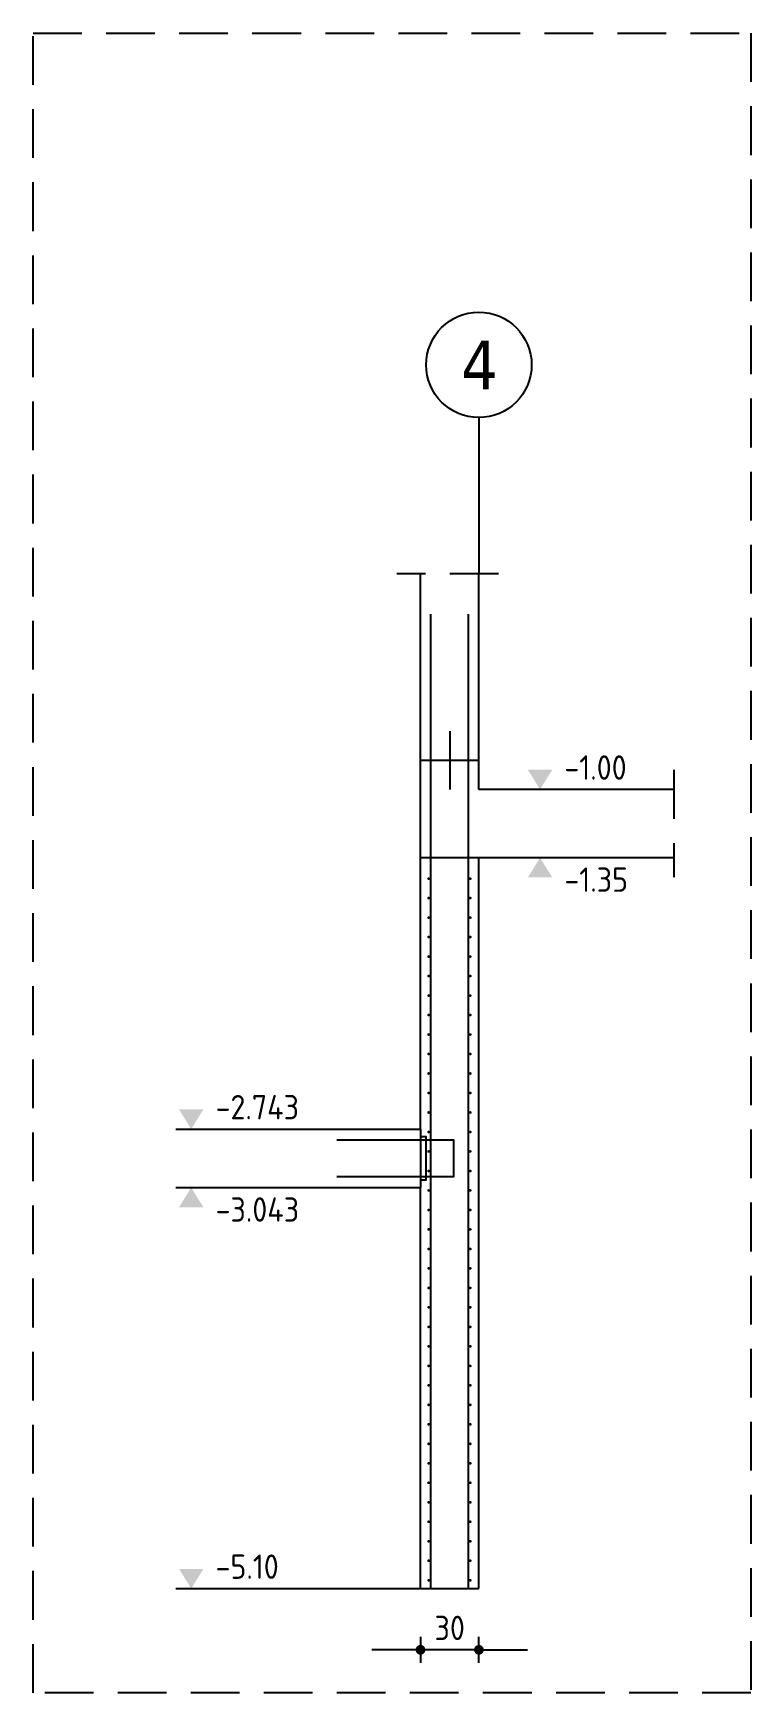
# Model space of a CAD drawing. Extents: x -9.7 to 84.9, y -22.5 to 53.6.
# Drawn here: x 51.24 to 54.92, y 45.04 to 53.56 of the extents above; entities that cross this region are included whole.
import ezdxf

# ---------------------------------------------------------------- set-up
doc = ezdxf.new("R2010")
doc.units = 0
doc.header["$LTSCALE"] = 0.5
for name, pattern in [('AUSGEZOGEN', [1000.01, 1000, 0.01]), ('DASHED', [0.75, 0.5, -0.25]), ('STRICHLINIE', [0.75, 0.5, -0.25])]:
    doc.linetypes.add(name, pattern=pattern)
for name, color, linetype in [('ACHSEN', 7, 'Continuous'), ('AFB', 7, 'Continuous'), ('AFU', 7, 'Continuous'), ('BETON', 7, 'Continuous'), ('DETAIL', 7, 'Continuous'), ('HBT', 7, 'Continuous'), ('HILFE', 7, 'Continuous'), ('koten', 7, 'Continuous'), ('MASSE', 7, 'Continuous'), ('RND', 7, 'Continuous'), ('SFP_Achsen', 7, 'Continuous')]:
    doc.layers.add(name, color=color, linetype=linetype)
doc.styles.add('helv', font='tahoma.ttf')
doc.styles.add('txt', font='isocp.shx')
doc.linetypes.add('AFU_50K', pattern='A,0.15,["/",Standard,S=0.2,R=0,X=-0.01,Y=-0.1],0.07,["/",Standard,S=0.2,R=0,X=-0.01,Y=-0.1],0.15', length=0.37)
doc.linetypes.add('AFU_50M', pattern='A,0.45,["/",Standard,S=0.2,R=0,X=-0.01,Y=-0.1],0.07,["/",Standard,S=0.2,R=0,X=-0.01,Y=-0.1],0.45', length=0.97)
doc.dimstyles.new('DOT_I', dxfattribs={"dimscale": 0.5, "dimtxt": 0.25, "dimasz": 0.25, "dimexe": 0.1, "dimexo": 0.3, "dimgap": 0.1, "dimtad": 1, "dimdec": 3, "dimzin": 3, "dimtxsty": 'txt', "dimblk": 'DOT', "dimblk1": 'DOT', "dimblk2": 'DOT', "dimsah": 1, "dimcen": 0.1, "dimse1": 1, "dimse2": 1, "dimazin": 0, "dimtfac": 1, "dimtdec": 4, "dimtix": 1, "dimtmove": 2, "dimatfit": 3, "dimfxl": 0, "dimtvp": 1, "dimtolj": 1, "dimtzin": 0, "dimarcsym": 0})

msp = doc.modelspace()

# ---------------------------------------------------------------- texts
at = {"layer": 'SFP_Achsen', "color": 6, "linetype": 'AUSGEZOGEN', "style": 'helv'}
msp.add_text('4', height=0.25, dxfattribs=at).set_placement((53.4344, 51.7315))

# ---------------------------------------------------------------- blocks, each defined once
blk = doc.blocks.new('okrd_o')
at = {"layer": 'koten', "color": 7, "linetype": 'Continuous'}
blk.add_solid([(-0.125, 0.202), (0.125, 0.202), (0, 0)], dxfattribs=at)
at = {"layer": 'koten', "style": 'txt'}
blk.add_attdef('OKRD', (0.25, 0.1), '', height=0.25, dxfattribs=at)
blk = doc.blocks.new('okrd_u')
at = {"layer": 'koten', "color": 7, "linetype": 'Continuous'}
blk.add_solid([(-0.125, -0.202), (0.125, -0.202), (0, 0)], dxfattribs=at)
at = {"layer": 'koten', "style": 'txt'}
blk.add_attdef('OKRD', (0.25, -0.35), '', height=0.25, dxfattribs=at)
blk = doc.blocks.new('DOT')
at = {"layer": 'MASSE', "color": 7, "linetype": 'Continuous'}
for p, q in [((0, 0), (-1, 0)), ((0, 0.54), (0, -0.54))]:
    blk.add_line(p, q, dxfattribs=at)
at = {"layer": 'MASSE', "color": 7, "linetype": 'Continuous', "const_width": 0.2}
blk.add_lwpolyline([(-0.1, 0, 1), (0.1, 0, 1)], format="xyb", close=True, dxfattribs=at)
blk = doc.blocks.new('*D28')
at = {"layer": 'Defpoints', "color": 0, "linetype": 'AUSGEZOGEN', "transparency": 16777216}
for p in [(53.225, 45.2648), (53.225, 45.2648), (53.525, 45.2648)]:
    blk.add_point(p, dxfattribs=at)
at = {"layer": 'MASSE', "color": 0, "linetype": 'AUSGEZOGEN', "lineweight": -2, "transparency": 16777216}
for p, q in [((53.1, 45.2648), (52.975, 45.2648)), ((53.525, 45.2648), (53.225, 45.2648)), ((53.65, 45.2648), (53.775, 45.2648))]:
    blk.add_line(p, q, dxfattribs=at)
at = {"layer": 'MASSE', "color": 0, "linetype": 'AUSGEZOGEN', "lineweight": -2, "transparency": 16777216, "xscale": 0.125, "yscale": 0.125, "zscale": 0.125}
blk.add_blockref('DOT', (53.225, 45.2648), dxfattribs=at)
at = {"layer": 'MASSE', "color": 0, "linetype": 'AUSGEZOGEN', "lineweight": -2, "transparency": 16777216, "xscale": 0.125, "yscale": 0.125, "zscale": 0.125, "rotation": 180}
blk.add_blockref('DOT', (53.525, 45.2648), dxfattribs=at)
at = {"layer": 'MASSE', "color": 0, "linetype": 'AUSGEZOGEN', "transparency": 16777216, "insert": (53.375, 45.3773), "char_height": 0.125, "attachment_point": 5, "style": 'txt'}
blk.add_mtext('\\A1;30', dxfattribs=at)

# ---------------------------------------------------------------- dimensions: what is measured, and where the dimension line sits
at = {"layer": 'MASSE', "color": 7, "linetype": 'AUSGEZOGEN'}
dim = msp.add_linear_dim(base=(53.225, 45.2648), p1=(53.525, 45.2648), p2=(53.225, 45.2648), dimstyle='DOT_I', override={"dimdec": 0, "dimlfac": 100}, dxfattribs=at)
dim.commit()
dim.dimension.update_dxf_attribs({"geometry": '*D28', "text_midpoint": (53.375, 45.3773)})

# ---------------------------------------------------------------- linework, layer by layer
at = {"layer": 'ACHSEN', "color": 140, "linetype": 'AUSGEZOGEN'}
msp.add_line((53.525, 51.5872), (53.525, 50.7847), dxfattribs=at)
at = {"layer": 'AFB', "color": 1, "linetype": 'AUSGEZOGEN'}
msp.add_line((53.375, 49.9791), (53.375, 49.6791), dxfattribs=at)
at = {"layer": 'AFU', "color": 8, "linetype": 'AFU_50M'}
msp.add_line((53.225, 49.8291), (53.525, 49.8291), dxfattribs=at)
at = {"layer": 'AFU', "color": 8, "linetype": 'AFU_50K'}
for p, q in [((53.525, 49.3291), (53.225, 49.3291)), ((53.225, 47.9365), (53.225, 47.6365)), ((53.225, 45.5791), (53.525, 45.5791))]:
    msp.add_line(p, q, dxfattribs=at)
at = {"layer": 'BETON', "color": 6, "linetype": 'AUSGEZOGEN'}
for p, q in [((53.225, 47.9365), (53.225, 50.7847)), ((53.525, 49.6791), (53.525, 50.7847)), ((54.525, 49.6791), (53.525, 49.6791)), ((53.525, 45.5791), (53.525, 49.3291)), ((54.525, 49.3291), (53.525, 49.3291)), ((51.9686, 47.9365), (53.225, 47.9365)), ((51.9686, 47.6365), (53.225, 47.6365)), ((53.225, 45.5791), (53.225, 47.6361))]:
    msp.add_line(p, q, dxfattribs=at)
at = {"layer": 'DETAIL', "color": 102, "linetype": 'STRICHLINIE'}
msp.add_lwpolyline([(51.2366, 45.0443), (51.2366, 53.5594), (54.9209, 53.5594), (54.9209, 45.0443)], close=True, dxfattribs=at)
at = {"layer": 'HBT', "color": 1, "linetype": 'AUSGEZOGEN'}
msp.add_lwpolyline([(52.795, 47.8815), (53.225, 47.8815), (53.395, 47.8815), (53.395, 47.6915), (53.225, 47.6915), (52.795, 47.6915)], dxfattribs=at)
at = {"layer": 'HBT', "color": 102, "linetype": 'AUSGEZOGEN'}
msp.add_lwpolyline([(53.225, 47.8975), (53.225, 47.6755), (53.255, 47.6755), (53.255, 47.8975)], close=True, dxfattribs=at)
at = {"layer": 'HILFE', "color": 102, "linetype": 'DASHED'}
for p, q in [((53.625, 50.7847), (53.103, 50.7847)), ((54.525, 49.7791), (54.525, 49.2291))]:
    msp.add_line(p, q, dxfattribs=at)
at = {"layer": 'HILFE', "color": 102, "linetype": 'AUSGEZOGEN'}
msp.add_line((51.9686, 45.5791), (53.225, 45.5791), dxfattribs=at)
at = {"layer": 'RND', "color": 1, "linetype": 'AUSGEZOGEN'}
for points in [[(53.278, 45.5791), (53.278, 50.5791)], [(53.472, 45.5791), (53.472, 50.5791)]]:
    msp.add_lwpolyline(points, dxfattribs=at)
at = {"layer": 'RND', "color": 7, "linetype": 'AUSGEZOGEN', "const_width": 0.007}
for points in [[(53.2635, 49.2218, 1), (53.2705, 49.2218, 1)], [(53.4771, 49.2218, 1), (53.4841, 49.2218, 1)], [(53.2635, 49.1218, 1), (53.2705, 49.1218, 1)], [(53.4771, 49.1218, 1), (53.4841, 49.1218, 1)], [(53.2635, 49.0218, 1), (53.2705, 49.0218, 1)], [(53.4771, 49.0218, 1), (53.4841, 49.0218, 1)], [(53.2635, 48.9218, 1), (53.2705, 48.9218, 1)], [(53.4771, 48.9218, 1), (53.4841, 48.9218, 1)], [(53.2635, 48.8218, 1), (53.2705, 48.8218, 1)], [(53.4771, 48.8218, 1), (53.4841, 48.8218, 1)], [(53.2635, 48.7218, 1), (53.2705, 48.7218, 1)], [(53.4771, 48.7218, 1), (53.4841, 48.7218, 1)], [(53.2635, 48.6218, 1), (53.2705, 48.6218, 1)], [(53.4771, 48.6218, 1), (53.4841, 48.6218, 1)], [(53.2635, 48.5218, 1), (53.2705, 48.5218, 1)], [(53.4771, 48.5218, 1), (53.4841, 48.5218, 1)], [(53.2635, 48.4218, 1), (53.2705, 48.4218, 1)], [(53.4771, 48.4218, 1), (53.4841, 48.4218, 1)], [(53.2635, 48.3218, 1), (53.2705, 48.3218, 1)], [(53.4771, 48.3218, 1), (53.4841, 48.3218, 1)], [(53.2635, 48.2218, 1), (53.2705, 48.2218, 1)], [(53.4771, 48.2218, 1), (53.4841, 48.2218, 1)], [(53.2635, 48.1218, 1), (53.2705, 48.1218, 1)], [(53.4771, 48.1218, 1), (53.4841, 48.1218, 1)], [(53.2635, 48.0218, 1), (53.2705, 48.0218, 1)], [(53.4771, 48.0218, 1), (53.4841, 48.0218, 1)], [(53.2635, 47.9218, 1), (53.2705, 47.9218, 1)], [(53.4771, 47.9218, 1), (53.4841, 47.9218, 1)], [(53.2635, 47.8218, 1), (53.2705, 47.8218, 1)], [(53.4771, 47.8218, 1), (53.4841, 47.8218, 1)], [(53.2635, 47.7218, 1), (53.2705, 47.7218, 1)], [(53.4771, 47.7218, 1), (53.4841, 47.7218, 1)], [(53.2635, 47.6218, 1), (53.2705, 47.6218, 1)], [(53.4771, 47.6218, 1), (53.4841, 47.6218, 1)], [(53.2635, 47.5218, 1), (53.2705, 47.5218, 1)], [(53.4771, 47.5218, 1), (53.4841, 47.5218, 1)], [(53.2635, 47.4218, 1), (53.2705, 47.4218, 1)], [(53.4771, 47.4218, 1), (53.4841, 47.4218, 1)], [(53.2635, 47.3218, 1), (53.2705, 47.3218, 1)], [(53.4771, 47.3218, 1), (53.4841, 47.3218, 1)], [(53.2635, 47.2218, 1), (53.2705, 47.2218, 1)], [(53.4771, 47.2218, 1), (53.4841, 47.2218, 1)], [(53.2635, 47.1218, 1), (53.2705, 47.1218, 1)], [(53.4771, 47.1218, 1), (53.4841, 47.1218, 1)], [(53.2635, 47.0218, 1), (53.2705, 47.0218, 1)], [(53.4771, 47.0218, 1), (53.4841, 47.0218, 1)], [(53.2635, 46.9218, 1), (53.2705, 46.9218, 1)], [(53.4771, 46.9218, 1), (53.4841, 46.9218, 1)], [(53.2635, 46.8218, 1), (53.2705, 46.8218, 1)], [(53.4771, 46.8218, 1), (53.4841, 46.8218, 1)], [(53.2635, 46.7218, 1), (53.2705, 46.7218, 1)], [(53.4771, 46.7218, 1), (53.4841, 46.7218, 1)], [(53.2635, 46.6218, 1), (53.2705, 46.6218, 1)], [(53.4771, 46.6218, 1), (53.4841, 46.6218, 1)], [(53.2635, 46.5218, 1), (53.2705, 46.5218, 1)], [(53.4771, 46.5218, 1), (53.4841, 46.5218, 1)], [(53.2635, 46.4218, 1), (53.2705, 46.4218, 1)], [(53.4771, 46.4218, 1), (53.4841, 46.4218, 1)], [(53.2635, 46.3218, 1), (53.2705, 46.3218, 1)], [(53.4771, 46.3218, 1), (53.4841, 46.3218, 1)], [(53.2635, 46.2218, 1), (53.2705, 46.2218, 1)], [(53.4771, 46.2218, 1), (53.4841, 46.2218, 1)], [(53.2635, 46.1218, 1), (53.2705, 46.1218, 1)], [(53.4771, 46.1218, 1), (53.4841, 46.1218, 1)], [(53.2635, 46.0218, 1), (53.2705, 46.0218, 1)], [(53.4771, 46.0218, 1), (53.4841, 46.0218, 1)], [(53.2635, 45.9218, 1), (53.2705, 45.9218, 1)], [(53.4771, 45.9218, 1), (53.4841, 45.9218, 1)], [(53.2635, 45.8218, 1), (53.2705, 45.8218, 1)], [(53.4771, 45.8218, 1), (53.4841, 45.8218, 1)], [(53.2635, 45.7218, 1), (53.2705, 45.7218, 1)], [(53.4771, 45.7218, 1), (53.4841, 45.7218, 1)], [(53.2635, 45.6218, 1), (53.2705, 45.6218, 1)], [(53.4771, 45.6218, 1), (53.4841, 45.6218, 1)]]:
    msp.add_lwpolyline(points, format="xyb", close=True, dxfattribs=at)
at = {"layer": 'SFP_Achsen', "color": 7, "linetype": 'AUSGEZOGEN'}
msp.add_circle((53.525, 51.8577), 0.2705, dxfattribs=at)

# ---------------------------------------------------------------- block references
at = {"layer": 'koten', "color": 7, "linetype": 'AUSGEZOGEN', "xscale": 0.5, "yscale": 0.5, "zscale": 0.5}
for name, p, values in [('okrd_o', (53.8389, 49.6791), {'OKRD': '-1.00'}), ('okrd_u', (53.8389, 49.3291), {'OKRD': '-1.35'}), ('okrd_o', (52.048, 47.9365), {'OKRD': '-2.743'}), ('okrd_o', (52.048, 45.5791), {'OKRD': '-5.10'})]:
    msp.add_blockref(name, p, dxfattribs=at).add_auto_attribs(values)
at = {"layer": 'koten', "color": 7, "linetype": 'AFU_50K', "xscale": 0.5, "yscale": 0.5, "zscale": 0.5}
msp.add_blockref('okrd_u', (52.048, 47.6365), dxfattribs=at).add_auto_attribs({'OKRD': '-3.043'})

msp.set_redraw_order([(e.dxf.handle, doc.entitydb.next_handle()) for e in msp.query("TEXT MTEXT ATTDEF DIMENSION ARC_DIMENSION")])  # texts and dimensions are drawn at this point

doc.saveas('drawing.dxf')
